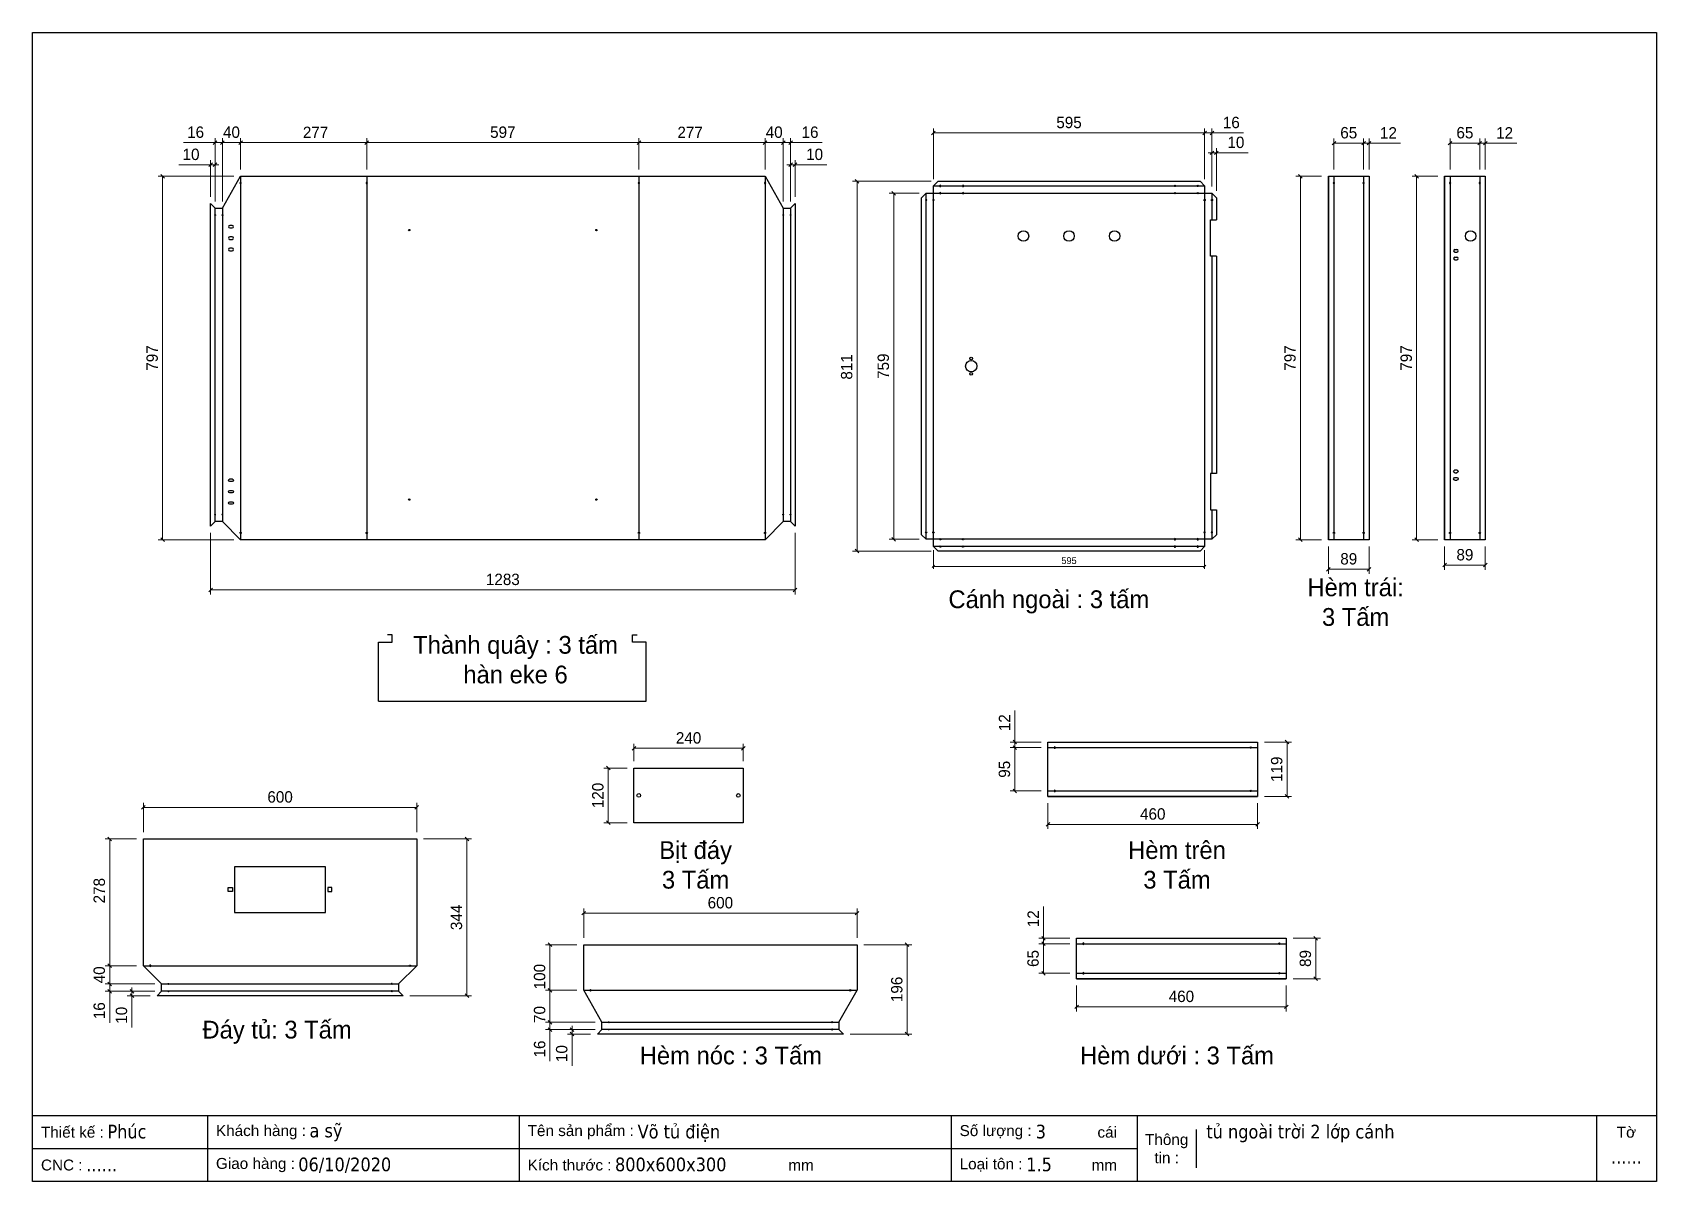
# Model space of a CAD drawing. Header units: millimetres. Extents: x 0 to 3564, y 0 to 2520.
import ezdxf
from ezdxf.enums import TextEntityAlignment as Align

# ---------------------------------------------------------------- set-up
doc = ezdxf.new("R2010")
doc.units = ezdxf.units.MM
doc.layers.add('CNC', color=7, linetype='Continuous')
doc.layers.add('DIM', color=253, linetype='Continuous')
doc.styles.add('Arial', font='arial.ttf')
doc.styles.add('Tahoma (Input Text)', font='tahoma.ttf')
doc.dimstyles.new('Dim-15', dxfattribs={"dimtxt": 15, "dimasz": 5, "dimexe": 5, "dimexo": 8, "dimgap": 5, "dimtad": 1, "dimdec": 0, "dimtxsty": 'Standard', "dimblk": 'OBLIQUE', "dimcen": 10, "dimclrd": 5, "dimclre": 5, "dimclrt": 3, "dimazin": 3, "dimtfac": 1, "dimtdec": 0, "dimtmove": 0, "dimatfit": 3, "dimldrblk": 'OBLIQUE', "dimlwd": 9, "dimlwe": 9})
doc.dimstyles.new('Dim-25', dxfattribs={"dimtxt": 25, "dimasz": 8, "dimexe": 10, "dimexo": 15, "dimgap": 10, "dimtad": 1, "dimdec": 0, "dimtxsty": 'Standard', "dimblk": 'OBLIQUE', "dimcen": 10, "dimclrd": 5, "dimclre": 5, "dimclrt": 3, "dimazin": 3, "dimtfac": 1, "dimtdec": 0, "dimtmove": 0, "dimatfit": 3, "dimldrblk": 'OBLIQUE', "dimlwd": 9, "dimlwe": 9})

msp = doc.modelspace()

# ---------------------------------------------------------------- texts
at = {"color": 2, "char_height": 39, "attachment_point": 5}
for s, insert, width in [('Hèm trái: \\P3 Tấm', (2903.7, 1270.4), 775), ('Cánh ngoài : 3 tấm', (2230.5, 1271.1), 774.5), ('Thành quây : 3 tấm \\Phàn eke 6', (1060.1, 1144.2), 775), ('Bịt đáy\\P3 Tấm', (1455.3, 694.1), 775), ('Hèm trên\\P3 Tấm', (2511.7, 694.1), 775), ('Đáy tủ: 3 Tấm', (536.8, 327.2), 775), ('Hèm nóc : 3 Tấm', (1532.7, 276.2), 775), ('Hèm dưới : 3 Tấm', (2511.7, 276.2), 775)]:
    msp.add_mtext(s, dxfattribs=dict(at, insert=insert, width=width))

# ---------------------------------------------------------------- blocks, each defined once
blk = doc.blocks.new('khungtenAsean2')
at = {"color": 7}
for p, q in [((2970, -1980), (0, -1980)), ((320, -1980), (320, -2100)), ((890, -1980), (890, -2100)), ((1680, -1980), (1680, -2100)), ((2020, -1980), (2020, -2100)), ((2860, -1980), (2860, -2100)), ((2128.3, -2005), (2128.3, -2075)), ((2020, -2040), (0, -2040))]:
    blk.add_line(p, q, dxfattribs=at)
blk.add_lwpolyline([(0, 0), (2970, 0), (2970, -2100), (0, -2100)], close=True, dxfattribs=at)
at = {"color": 2, "char_height": 20, "style": 'Arial'}
for s, insert, width, attachment_point in [('  Thiết kế :', (0, -2010), 917.634, 4), ('  Khách hàng :', (320, -2010), 917.634, 4), ('  Tên sản phẩm :', (890, -2010), 917.634, 4), ('  Số lượng :', (1680, -2010), 917.634, 4), ('cái', (1947.6, -2010), 917.634, 4), ('Thông\\Ptin :', (2074.2, -2040), 108.311, 5), ('Tờ', (2915, -2010), 110, 5), ('  CNC :', (0, -2070), 917.634, 4), ('  Giao hàng :', (320, -2070), 917.634, 4), ('  Kích thước :', (890, -2070), 917.634, 4), ('mm', (1382.3, -2070), 917.634, 4), ('  Loại tôn :', (1680, -2070), 917.634, 4), ('mm', (1936.9, -2070), 917.634, 4)]:
    blk.add_mtext(s, dxfattribs=dict(at, insert=insert, width=width, attachment_point=attachment_point))
at = {"color": 1, "style": 'Tahoma (Input Text)', "flags": 8}
for tag, p in [('#01', (137.1, -2021.3)), ('#03', (506.6, -2019.3)), ('#05', (1106.6, -2021.3)), ('#07', (1834.7, -2021.3)), ('#09', (2146.7, -2021.3)), ('#02', (98.5, -2081.3)), ('#04', (486.1, -2081.3)), ('#06', (1065.3, -2081.3)), ('#08', (1817.4, -2081.3)), ('#10', (2146.7, -2081.3))]:
    blk.add_attdef(tag, p, '', height=25, dxfattribs=at)
blk.add_attdef('#11', text='', height=25, dxfattribs=at).set_placement((2915, -2067.3), align=Align.CENTER)
blk = doc.blocks.new('*D1')
at = {"color": 0, "linetype": 'ByBlock', "lineweight": -2}
for p, q in [((737.7, 2282.4), (729.7, 2274.4)), ((1326.7, 2274.4), (1334.7, 2282.4))]:
    blk.add_line(p, q, dxfattribs=at)
at = {"layer": 'Defpoints', "color": 0, "transparency": 16777216}
for p in [(1330.7, 2278.4), (733.7, 2204.6), (1330.7, 2204.6)]:
    blk.add_point(p, dxfattribs=at)
at = {"layer": 'DIM', "color": 5, "lineweight": 9, "transparency": 16777216}
for p, q in [((733.7, 2219.6), (733.7, 2288.4)), ((1330.7, 2219.6), (1330.7, 2288.4)), ((733.7, 2278.4), (1330.7, 2278.4))]:
    blk.add_line(p, q, dxfattribs=at)
at = {"layer": 'DIM', "color": 3, "transparency": 16777216, "insert": (1032.2, 2301.2), "char_height": 25, "attachment_point": 5}
blk.add_mtext('597', dxfattribs=at)
blk = doc.blocks.new('_Oblique')
at = {"color": 0, "linetype": 'ByBlock', "lineweight": -2}
blk.add_line((-0.5, -0.5), (0.5, 0.5), dxfattribs=at)
blk = doc.blocks.new('*D2')
at = {"color": 0, "linetype": 'ByBlock', "lineweight": -2}
for p, q in [((1334.7, 2282.4), (1326.7, 2274.4)), ((1603.7, 2274.4), (1611.7, 2282.4))]:
    blk.add_line(p, q, dxfattribs=at)
at = {"layer": 'Defpoints', "color": 0, "transparency": 16777216}
for p in [(1607.7, 2278.4), (1330.7, 2204.6), (1607.7, 2204.6)]:
    blk.add_point(p, dxfattribs=at)
at = {"layer": 'DIM', "color": 5, "lineweight": 9, "transparency": 16777216}
for p, q in [((1330.7, 2219.6), (1330.7, 2288.4)), ((1607.7, 2219.6), (1607.7, 2288.4)), ((1330.7, 2278.4), (1607.7, 2278.4))]:
    blk.add_line(p, q, dxfattribs=at)
at = {"layer": 'DIM', "color": 3, "transparency": 16777216, "insert": (1443.2, 2301), "char_height": 25, "attachment_point": 5}
blk.add_mtext('277', dxfattribs=at)
blk = doc.blocks.new('*D3')
at = {"color": 0, "linetype": 'ByBlock', "lineweight": -2}
for p, q in [((1611.7, 2282.4), (1603.7, 2274.4)), ((1643.7, 2274.4), (1651.7, 2282.4))]:
    blk.add_line(p, q, dxfattribs=at)
at = {"layer": 'Defpoints', "color": 0, "transparency": 16777216}
for p in [(1647.7, 2278.4), (1607.7, 2204.6), (1647.7, 2134.6)]:
    blk.add_point(p, dxfattribs=at)
at = {"layer": 'DIM', "color": 5, "lineweight": 9, "transparency": 16777216}
for p, q in [((1607.7, 2219.6), (1607.7, 2288.4)), ((1647.7, 2149.6), (1647.7, 2288.4)), ((1607.7, 2278.4), (1647.7, 2278.4))]:
    blk.add_line(p, q, dxfattribs=at)
at = {"layer": 'DIM', "color": 3, "transparency": 16777216, "insert": (1627.7, 2301.2), "char_height": 25, "attachment_point": 5}
blk.add_mtext('40', dxfattribs=at)
blk = doc.blocks.new('*D4')
at = {"color": 0, "linetype": 'ByBlock', "lineweight": -2}
for p, q in [((460.7, 2282.4), (452.7, 2274.4)), ((729.7, 2274.4), (737.7, 2282.4))]:
    blk.add_line(p, q, dxfattribs=at)
at = {"layer": 'Defpoints', "color": 0, "transparency": 16777216}
for p in [(456.7, 2278.4), (456.7, 2204.6), (733.7, 2204.6)]:
    blk.add_point(p, dxfattribs=at)
at = {"layer": 'DIM', "color": 5, "lineweight": 9, "transparency": 16777216}
for p, q in [((456.7, 2219.6), (456.7, 2288.4)), ((733.7, 2219.6), (733.7, 2288.4)), ((733.7, 2278.4), (456.7, 2278.4))]:
    blk.add_line(p, q, dxfattribs=at)
at = {"layer": 'DIM', "color": 3, "transparency": 16777216, "insert": (621.2, 2301), "char_height": 25, "attachment_point": 5}
blk.add_mtext('277', dxfattribs=at)
blk = doc.blocks.new('*D5')
at = {"color": 0, "linetype": 'ByBlock', "lineweight": -2}
for p, q in [((420.7, 2282.4), (412.7, 2274.4)), ((452.7, 2274.4), (460.7, 2282.4))]:
    blk.add_line(p, q, dxfattribs=at)
at = {"layer": 'Defpoints', "color": 0, "transparency": 16777216}
for p in [(416.7, 2278.4), (456.7, 2204.6), (416.7, 2134.6)]:
    blk.add_point(p, dxfattribs=at)
at = {"layer": 'DIM', "color": 5, "lineweight": 9, "transparency": 16777216}
for p, q in [((416.7, 2149.6), (416.7, 2288.4)), ((456.7, 2219.6), (456.7, 2288.4)), ((456.7, 2278.4), (416.7, 2278.4))]:
    blk.add_line(p, q, dxfattribs=at)
at = {"layer": 'DIM', "color": 3, "transparency": 16777216, "insert": (436.7, 2301.2), "char_height": 25, "attachment_point": 5}
blk.add_mtext('40', dxfattribs=at)
blk = doc.blocks.new('*D6')
at = {"color": 0, "linetype": 'ByBlock', "lineweight": -2}
for p, q in [((394.7, 1301.6), (386.7, 1293.6)), ((1669.7, 1293.6), (1677.7, 1301.6))]:
    blk.add_line(p, q, dxfattribs=at)
at = {"layer": 'Defpoints', "color": 0, "transparency": 16777216}
for p in [(390.7, 1437.6), (1673.7, 1437.6), (1673.7, 1297.6)]:
    blk.add_point(p, dxfattribs=at)
at = {"layer": 'DIM', "color": 5, "lineweight": 9, "transparency": 16777216}
for p, q in [((390.7, 1422.6), (390.7, 1287.6)), ((1673.7, 1422.6), (1673.7, 1287.6)), ((390.7, 1297.6), (1673.7, 1297.6))]:
    blk.add_line(p, q, dxfattribs=at)
at = {"layer": 'DIM', "color": 3, "transparency": 16777216, "insert": (1032.2, 1320.4), "char_height": 25, "attachment_point": 5}
blk.add_mtext('1283', dxfattribs=at)
blk = doc.blocks.new('*D7')
at = {"color": 0, "linetype": 'ByBlock', "lineweight": -2}
for p, q in [((1643.7, 2274.4), (1651.7, 2282.4)), ((1667.7, 2282.4), (1659.7, 2274.4))]:
    blk.add_line(p, q, dxfattribs=at)
at = {"layer": 'Defpoints', "color": 0, "transparency": 16777216}
for p in [(1663.7, 2278.4), (1647.7, 2134.6), (1663.7, 2134.6)]:
    blk.add_point(p, dxfattribs=at)
at = {"layer": 'DIM', "color": 5, "lineweight": 9, "transparency": 16777216}
for p, q in [((1647.7, 2149.6), (1647.7, 2288.4)), ((1663.7, 2149.6), (1663.7, 2288.4)), ((1647.7, 2278.4), (1639.7, 2278.4)), ((1647.7, 2278.4), (1663.7, 2278.4)), ((1663.7, 2278.4), (1733.2, 2278.4))]:
    blk.add_line(p, q, dxfattribs=at)
at = {"layer": 'DIM', "color": 3, "transparency": 16777216, "insert": (1706.4, 2301.2), "char_height": 25, "attachment_point": 5}
blk.add_mtext('16', dxfattribs=at)
blk = doc.blocks.new('*D8')
at = {"color": 0, "linetype": 'ByBlock', "lineweight": -2}
for p, q in [((1659.7, 2225.9), (1667.7, 2233.9)), ((1677.7, 2233.9), (1669.7, 2225.9))]:
    blk.add_line(p, q, dxfattribs=at)
at = {"layer": 'Defpoints', "color": 0, "transparency": 16777216}
for p in [(1673.7, 2229.9), (1673.7, 2144.6), (1663.7, 2134.6)]:
    blk.add_point(p, dxfattribs=at)
at = {"layer": 'DIM', "color": 5, "lineweight": 9, "transparency": 16777216}
for p, q in [((1663.7, 2229.9), (1655.7, 2229.9)), ((1663.7, 2149.6), (1663.7, 2239.9)), ((1663.7, 2229.9), (1673.7, 2229.9)), ((1673.7, 2159.6), (1673.7, 2239.9)), ((1673.7, 2229.9), (1743.1, 2229.9))]:
    blk.add_line(p, q, dxfattribs=at)
at = {"layer": 'DIM', "color": 3, "transparency": 16777216, "insert": (1716.4, 2252.6), "char_height": 25, "attachment_point": 5}
blk.add_mtext('10', dxfattribs=at)
blk = doc.blocks.new('*D9')
at = {"color": 0, "linetype": 'ByBlock', "lineweight": -2}
for p, q in [((396.7, 2274.4), (404.7, 2282.4)), ((420.7, 2282.4), (412.7, 2274.4))]:
    blk.add_line(p, q, dxfattribs=at)
at = {"layer": 'Defpoints', "color": 0, "transparency": 16777216}
for p in [(400.7, 2278.4), (400.7, 2134.6), (416.7, 2134.6)]:
    blk.add_point(p, dxfattribs=at)
at = {"layer": 'DIM', "color": 5, "lineweight": 9, "transparency": 16777216}
for p, q in [((400.7, 2149.6), (400.7, 2288.4)), ((416.7, 2149.6), (416.7, 2288.4)), ((400.7, 2278.4), (331.3, 2278.4)), ((416.7, 2278.4), (400.7, 2278.4)), ((416.7, 2278.4), (424.7, 2278.4))]:
    blk.add_line(p, q, dxfattribs=at)
at = {"layer": 'DIM', "color": 3, "transparency": 16777216, "insert": (358, 2301.2), "char_height": 25, "attachment_point": 5}
blk.add_mtext('16', dxfattribs=at)
blk = doc.blocks.new('*D10')
at = {"color": 0, "linetype": 'ByBlock', "lineweight": -2}
for p, q in [((386.7, 2225.9), (394.7, 2233.9)), ((404.7, 2233.9), (396.7, 2225.9))]:
    blk.add_line(p, q, dxfattribs=at)
at = {"layer": 'Defpoints', "color": 0, "transparency": 16777216}
for p in [(390.7, 2229.9), (390.7, 2144.6), (400.7, 2134.6)]:
    blk.add_point(p, dxfattribs=at)
at = {"layer": 'DIM', "color": 5, "lineweight": 9, "transparency": 16777216}
for p, q in [((390.7, 2229.9), (321.4, 2229.9)), ((390.7, 2159.6), (390.7, 2239.9)), ((400.7, 2229.9), (390.7, 2229.9)), ((400.7, 2149.6), (400.7, 2239.9)), ((400.7, 2229.9), (408.7, 2229.9))]:
    blk.add_line(p, q, dxfattribs=at)
at = {"layer": 'DIM', "color": 3, "transparency": 16777216, "insert": (348, 2252.6), "char_height": 25, "attachment_point": 5}
blk.add_mtext('10', dxfattribs=at)
blk = doc.blocks.new('f3daunguoc')
at = {"layer": 'CNC', "color": 2, "lineweight": -3}
blk.add_circle((0, 0), 1.5, dxfattribs=at)
blk = doc.blocks.new('f2dauxuoi')
at = {"layer": 'CNC', "color": 2, "lineweight": -3}
blk.add_circle((0, 0), 1, dxfattribs=at)
blk = doc.blocks.new('*D11')
at = {"color": 0, "linetype": 'ByBlock', "lineweight": -2}
for p, q in [((289.6, 2200.6), (281.6, 2208.6)), ((281.6, 1411.6), (289.6, 1403.6))]:
    blk.add_line(p, q, dxfattribs=at)
at = {"layer": 'Defpoints', "color": 0, "transparency": 16777216}
for p in [(456.7, 2204.6), (285.6, 1407.6), (456.7, 1407.6)]:
    blk.add_point(p, dxfattribs=at)
at = {"layer": 'DIM', "color": 5, "lineweight": 9, "transparency": 16777216}
for p, q in [((441.7, 2204.6), (275.6, 2204.6)), ((285.6, 2204.6), (285.6, 1407.6)), ((441.7, 1407.6), (275.6, 1407.6))]:
    blk.add_line(p, q, dxfattribs=at)
at = {"layer": 'DIM', "color": 3, "transparency": 16777216, "insert": (262.8, 1806.1), "char_height": 25, "attachment_point": 5, "rotation": 90}
blk.add_mtext('797', dxfattribs=at)
blk = doc.blocks.new('*D12')
at = {"color": 0, "linetype": 'ByBlock', "lineweight": -2}
for p, q in [((173.5, 747.3), (165.5, 755.3)), ((165.5, 477.3), (173.5, 469.3))]:
    blk.add_line(p, q, dxfattribs=at)
at = {"layer": 'Defpoints', "color": 0, "transparency": 16777216}
for p in [(243.4, 751.3), (169.5, 473.3), (243.4, 473.3)]:
    blk.add_point(p, dxfattribs=at)
at = {"layer": 'DIM', "color": 5, "lineweight": 9, "transparency": 16777216}
for p, q in [((228.4, 751.3), (159.5, 751.3)), ((169.5, 751.3), (169.5, 473.3)), ((228.4, 473.3), (159.5, 473.3))]:
    blk.add_line(p, q, dxfattribs=at)
at = {"layer": 'DIM', "color": 3, "transparency": 16777216, "insert": (146.7, 637.8), "char_height": 25, "attachment_point": 5, "rotation": 90}
blk.add_mtext('278', dxfattribs=at)
blk = doc.blocks.new('*D13')
at = {"color": 0, "linetype": 'ByBlock', "lineweight": -2}
for p, q in [((173.5, 469.3), (165.5, 477.3)), ((165.5, 437.3), (173.5, 429.3))]:
    blk.add_line(p, q, dxfattribs=at)
at = {"layer": 'Defpoints', "color": 0, "transparency": 16777216}
for p in [(243.4, 473.3), (169.5, 433.3), (283.4, 433.3)]:
    blk.add_point(p, dxfattribs=at)
at = {"layer": 'DIM', "color": 5, "lineweight": 9, "transparency": 16777216}
for p, q in [((228.4, 473.3), (159.5, 473.3)), ((169.5, 473.3), (169.5, 433.3)), ((268.4, 433.3), (159.5, 433.3))]:
    blk.add_line(p, q, dxfattribs=at)
at = {"layer": 'DIM', "color": 3, "transparency": 16777216, "insert": (146.7, 453.3), "char_height": 25, "attachment_point": 5, "rotation": 90}
blk.add_mtext('40', dxfattribs=at)
blk = doc.blocks.new('*D14')
at = {"color": 0, "linetype": 'ByBlock', "lineweight": -2}
for p, q in [((957.3, 747.3), (949.3, 755.3)), ((949.3, 411.3), (957.3, 403.3))]:
    blk.add_line(p, q, dxfattribs=at)
at = {"layer": 'Defpoints', "color": 0, "transparency": 16777216}
for p in [(843.4, 751.3), (953.3, 751.3), (813.4, 407.3)]:
    blk.add_point(p, dxfattribs=at)
at = {"layer": 'DIM', "color": 5, "lineweight": 9, "transparency": 16777216}
for p, q in [((858.4, 751.3), (963.3, 751.3)), ((953.3, 407.3), (953.3, 751.3)), ((828.4, 407.3), (963.3, 407.3))]:
    blk.add_line(p, q, dxfattribs=at)
at = {"layer": 'DIM', "color": 3, "transparency": 16777216, "insert": (930.5, 579.3), "char_height": 25, "attachment_point": 5, "rotation": 90}
blk.add_mtext('344', dxfattribs=at)
blk = doc.blocks.new('*D15')
at = {"color": 0, "linetype": 'ByBlock', "lineweight": -2}
for p, q in [((165.5, 437.3), (173.5, 429.3)), ((173.5, 413.3), (165.5, 421.3))]:
    blk.add_line(p, q, dxfattribs=at)
at = {"layer": 'Defpoints', "color": 0, "transparency": 16777216}
for p in [(283.4, 433.3), (169.5, 417.3), (283.4, 417.3)]:
    blk.add_point(p, dxfattribs=at)
at = {"layer": 'DIM', "color": 5, "lineweight": 9, "transparency": 16777216}
for p, q in [((268.4, 433.3), (159.5, 433.3)), ((169.5, 433.3), (169.5, 441.3)), ((169.5, 433.3), (169.5, 417.3)), ((268.4, 417.3), (159.5, 417.3)), ((169.5, 417.3), (169.5, 347.9))]:
    blk.add_line(p, q, dxfattribs=at)
at = {"layer": 'DIM', "color": 3, "transparency": 16777216, "insert": (146.7, 374.6), "char_height": 25, "attachment_point": 5, "rotation": 90}
blk.add_mtext('16', dxfattribs=at)
blk = doc.blocks.new('*D16')
at = {"color": 0, "linetype": 'ByBlock', "lineweight": -2}
for p, q in [((214.1, 421.3), (222.1, 413.3)), ((222.1, 403.3), (214.1, 411.3))]:
    blk.add_line(p, q, dxfattribs=at)
at = {"layer": 'Defpoints', "color": 0, "transparency": 16777216}
for p in [(218.1, 407.3), (273.4, 407.3), (283.4, 417.3)]:
    blk.add_point(p, dxfattribs=at)
at = {"layer": 'DIM', "color": 5, "lineweight": 9, "transparency": 16777216}
for p, q in [((268.4, 417.3), (208.1, 417.3)), ((258.4, 407.3), (208.1, 407.3)), ((218.1, 417.3), (218.1, 425.3)), ((218.1, 417.3), (218.1, 407.3)), ((218.1, 407.3), (218.1, 337.9))]:
    blk.add_line(p, q, dxfattribs=at)
at = {"layer": 'DIM', "color": 3, "transparency": 16777216, "insert": (195.3, 364.6), "char_height": 25, "attachment_point": 5, "rotation": 90}
blk.add_mtext('10', dxfattribs=at)
blk = doc.blocks.new('*D17')
at = {"color": 0, "linetype": 'ByBlock', "lineweight": -2}
for p, q in [((247.4, 824.5), (239.4, 816.5)), ((839.4, 816.5), (847.4, 824.5))]:
    blk.add_line(p, q, dxfattribs=at)
at = {"layer": 'Defpoints', "color": 0, "transparency": 16777216}
for p in [(843.4, 820.5), (243.4, 751.3), (843.4, 751.3)]:
    blk.add_point(p, dxfattribs=at)
at = {"layer": 'DIM', "color": 5, "lineweight": 9, "transparency": 16777216}
for p, q in [((243.4, 766.3), (243.4, 830.5)), ((243.4, 820.5), (843.4, 820.5)), ((843.4, 766.3), (843.4, 830.5))]:
    blk.add_line(p, q, dxfattribs=at)
at = {"layer": 'DIM', "color": 3, "transparency": 16777216, "insert": (543.4, 843.3), "char_height": 25, "attachment_point": 5}
blk.add_mtext('600', dxfattribs=at)
blk = doc.blocks.new('*D18')
at = {"color": 0, "linetype": 'ByBlock', "lineweight": -2}
for p, q in [((2917.1, 2273.3), (2925.1, 2281.3)), ((2937.1, 2281.3), (2929.1, 2273.3))]:
    blk.add_line(p, q, dxfattribs=at)
at = {"layer": 'Defpoints', "color": 0, "transparency": 16777216}
for p in [(2933.1, 2277.3), (2921.1, 2204.6), (2933.1, 2204.6)]:
    blk.add_point(p, dxfattribs=at)
at = {"layer": 'DIM', "color": 5, "lineweight": 9, "transparency": 16777216}
for p, q in [((2921.1, 2219.6), (2921.1, 2287.3)), ((2933.1, 2219.6), (2933.1, 2287.3)), ((2921.1, 2277.3), (2913.1, 2277.3)), ((2921.1, 2277.3), (2933.1, 2277.3)), ((2933.1, 2277.3), (3002.3, 2277.3))]:
    blk.add_line(p, q, dxfattribs=at)
at = {"layer": 'DIM', "color": 3, "transparency": 16777216, "insert": (2975.7, 2299.9), "char_height": 25, "attachment_point": 5}
blk.add_mtext('12', dxfattribs=at)
blk = doc.blocks.new('*D19')
at = {"color": 0, "linetype": 'ByBlock', "lineweight": -2}
for p, q in [((2860.1, 2281.3), (2852.1, 2273.3)), ((2917.1, 2273.3), (2925.1, 2281.3))]:
    blk.add_line(p, q, dxfattribs=at)
at = {"layer": 'Defpoints', "color": 0, "transparency": 16777216}
for p in [(2856.1, 2277.3), (2856.1, 2204.6), (2921.1, 2204.6)]:
    blk.add_point(p, dxfattribs=at)
at = {"layer": 'DIM', "color": 5, "lineweight": 9, "transparency": 16777216}
for p, q in [((2856.1, 2219.6), (2856.1, 2287.3)), ((2921.1, 2219.6), (2921.1, 2287.3)), ((2921.1, 2277.3), (2856.1, 2277.3))]:
    blk.add_line(p, q, dxfattribs=at)
at = {"layer": 'DIM', "color": 3, "transparency": 16777216, "insert": (2888.6, 2300.1), "char_height": 25, "attachment_point": 5}
blk.add_mtext('65', dxfattribs=at)
blk = doc.blocks.new('*D20')
at = {"color": 0, "linetype": 'ByBlock', "lineweight": -2}
for p, q in [((2786.6, 2200.6), (2778.6, 2208.6)), ((2778.6, 1411.6), (2786.6, 1403.6))]:
    blk.add_line(p, q, dxfattribs=at)
at = {"layer": 'Defpoints', "color": 0, "transparency": 16777216}
for p in [(2844.1, 2204.6), (2782.6, 1407.6), (2844.1, 1407.6)]:
    blk.add_point(p, dxfattribs=at)
at = {"layer": 'DIM', "color": 5, "lineweight": 9, "transparency": 16777216}
for p, q in [((2829.1, 2204.6), (2772.6, 2204.6)), ((2782.6, 2204.6), (2782.6, 1407.6)), ((2829.1, 1407.6), (2772.6, 1407.6))]:
    blk.add_line(p, q, dxfattribs=at)
at = {"layer": 'DIM', "color": 3, "transparency": 16777216, "insert": (2759.8, 1806.1), "char_height": 25, "attachment_point": 5, "rotation": 90}
blk.add_mtext('797', dxfattribs=at)
blk = doc.blocks.new('*D21')
at = {"color": 0, "linetype": 'ByBlock', "lineweight": -2}
for p, q in [((3172, 2273.3), (3180, 2281.3)), ((3192, 2281.3), (3184, 2273.3))]:
    blk.add_line(p, q, dxfattribs=at)
at = {"layer": 'Defpoints', "color": 0, "transparency": 16777216}
for p in [(3188, 2277.3), (3176, 2204.6), (3188, 2204.6)]:
    blk.add_point(p, dxfattribs=at)
at = {"layer": 'DIM', "color": 5, "lineweight": 9, "transparency": 16777216}
for p, q in [((3176, 2219.6), (3176, 2287.3)), ((3188, 2219.6), (3188, 2287.3)), ((3176, 2277.3), (3168, 2277.3)), ((3176, 2277.3), (3188, 2277.3)), ((3188, 2277.3), (3257.2, 2277.3))]:
    blk.add_line(p, q, dxfattribs=at)
at = {"layer": 'DIM', "color": 3, "transparency": 16777216, "insert": (3230.6, 2299.9), "char_height": 25, "attachment_point": 5}
blk.add_mtext('12', dxfattribs=at)
blk = doc.blocks.new('*D22')
at = {"color": 0, "linetype": 'ByBlock', "lineweight": -2}
for p, q in [((3115, 2281.3), (3107, 2273.3)), ((3172, 2273.3), (3180, 2281.3))]:
    blk.add_line(p, q, dxfattribs=at)
at = {"layer": 'Defpoints', "color": 0, "transparency": 16777216}
for p in [(3111, 2277.3), (3111, 2204.6), (3176, 2204.6)]:
    blk.add_point(p, dxfattribs=at)
at = {"layer": 'DIM', "color": 5, "lineweight": 9, "transparency": 16777216}
for p, q in [((3111, 2219.6), (3111, 2287.3)), ((3176, 2219.6), (3176, 2287.3)), ((3176, 2277.3), (3111, 2277.3))]:
    blk.add_line(p, q, dxfattribs=at)
at = {"layer": 'DIM', "color": 3, "transparency": 16777216, "insert": (3143.5, 2300.1), "char_height": 25, "attachment_point": 5}
blk.add_mtext('65', dxfattribs=at)
blk = doc.blocks.new('*D23')
at = {"color": 0, "linetype": 'ByBlock', "lineweight": -2}
for p, q in [((3041.6, 2200.6), (3033.6, 2208.6)), ((3033.6, 1411.6), (3041.6, 1403.6))]:
    blk.add_line(p, q, dxfattribs=at)
at = {"layer": 'Defpoints', "color": 0, "transparency": 16777216}
for p in [(3099, 2204.6), (3037.6, 1407.6), (3099, 1407.6)]:
    blk.add_point(p, dxfattribs=at)
at = {"layer": 'DIM', "color": 5, "lineweight": 9, "transparency": 16777216}
for p, q in [((3084, 2204.6), (3027.6, 2204.6)), ((3037.6, 2204.6), (3037.6, 1407.6)), ((3084, 1407.6), (3027.6, 1407.6))]:
    blk.add_line(p, q, dxfattribs=at)
at = {"layer": 'DIM', "color": 3, "transparency": 16777216, "insert": (3014.8, 1806.1), "char_height": 25, "attachment_point": 5, "rotation": 90}
blk.add_mtext('797', dxfattribs=at)
blk = doc.blocks.new('*D24')
at = {"color": 0, "linetype": 'ByBlock', "lineweight": -2}
for p, q in [((3103, 1355.8), (3095, 1347.8)), ((3184, 1347.8), (3192, 1355.8))]:
    blk.add_line(p, q, dxfattribs=at)
at = {"layer": 'Defpoints', "color": 0, "transparency": 16777216}
for p in [(3099, 1407.6), (3188, 1407.6), (3188, 1351.8)]:
    blk.add_point(p, dxfattribs=at)
at = {"layer": 'DIM', "color": 5, "lineweight": 9, "transparency": 16777216}
for p, q in [((3099, 1392.6), (3099, 1341.8)), ((3188, 1392.6), (3188, 1341.8)), ((3099, 1351.8), (3188, 1351.8))]:
    blk.add_line(p, q, dxfattribs=at)
at = {"layer": 'DIM', "color": 3, "transparency": 16777216, "insert": (3143.5, 1374.5), "char_height": 25, "attachment_point": 5}
blk.add_mtext('89', dxfattribs=at)
blk = doc.blocks.new('*D25')
at = {"color": 0, "linetype": 'ByBlock', "lineweight": -2}
for p, q in [((2848.1, 1346.7), (2840.1, 1338.7)), ((2929.1, 1338.7), (2937.1, 1346.7))]:
    blk.add_line(p, q, dxfattribs=at)
at = {"layer": 'Defpoints', "color": 0, "transparency": 16777216}
for p in [(2844.1, 1407.6), (2933.1, 1407.6), (2933.1, 1342.7)]:
    blk.add_point(p, dxfattribs=at)
at = {"layer": 'DIM', "color": 5, "lineweight": 9, "transparency": 16777216}
for p, q in [((2844.1, 1392.6), (2844.1, 1332.7)), ((2933.1, 1392.6), (2933.1, 1332.7)), ((2844.1, 1342.7), (2933.1, 1342.7))]:
    blk.add_line(p, q, dxfattribs=at)
at = {"layer": 'DIM', "color": 3, "transparency": 16777216, "insert": (2888.6, 1365.5), "char_height": 25, "attachment_point": 5}
blk.add_mtext('89', dxfattribs=at)
blk = doc.blocks.new('*D26')
at = {"color": 0, "linetype": 'ByBlock', "lineweight": -2}
for p, q in [((1139.7, 515.3), (1131.7, 523.3)), ((1131.7, 423.3), (1139.7, 415.3))]:
    blk.add_line(p, q, dxfattribs=at)
at = {"layer": 'Defpoints', "color": 0, "transparency": 16777216}
for p in [(1209.6, 519.3), (1135.7, 419.3), (1209.6, 419.3)]:
    blk.add_point(p, dxfattribs=at)
at = {"layer": 'DIM', "color": 5, "lineweight": 9, "transparency": 16777216}
for p, q in [((1194.6, 519.3), (1125.7, 519.3)), ((1135.7, 519.3), (1135.7, 419.3)), ((1194.6, 419.3), (1125.7, 419.3))]:
    blk.add_line(p, q, dxfattribs=at)
at = {"layer": 'DIM', "color": 3, "transparency": 16777216, "insert": (1113, 449.3), "char_height": 25, "attachment_point": 5, "rotation": 90}
blk.add_mtext('100', dxfattribs=at)
blk = doc.blocks.new('*D27')
at = {"color": 0, "linetype": 'ByBlock', "lineweight": -2}
for p, q in [((1139.7, 415.3), (1131.7, 423.3)), ((1131.7, 353.3), (1139.7, 345.3))]:
    blk.add_line(p, q, dxfattribs=at)
at = {"layer": 'Defpoints', "color": 0, "transparency": 16777216}
for p in [(1209.6, 419.3), (1135.7, 349.3), (1249.6, 349.3)]:
    blk.add_point(p, dxfattribs=at)
at = {"layer": 'DIM', "color": 5, "lineweight": 9, "transparency": 16777216}
for p, q in [((1194.6, 419.3), (1125.7, 419.3)), ((1135.7, 419.3), (1135.7, 349.3)), ((1234.6, 349.3), (1125.7, 349.3))]:
    blk.add_line(p, q, dxfattribs=at)
at = {"layer": 'DIM', "color": 3, "transparency": 16777216, "insert": (1113, 366.3), "char_height": 25, "attachment_point": 5, "rotation": 90}
blk.add_mtext('70', dxfattribs=at)
blk = doc.blocks.new('*D28')
at = {"color": 0, "linetype": 'ByBlock', "lineweight": -2}
for p, q in [((1923.5, 515.3), (1915.5, 523.3)), ((1915.5, 327.3), (1923.5, 319.3))]:
    blk.add_line(p, q, dxfattribs=at)
at = {"layer": 'Defpoints', "color": 0, "transparency": 16777216}
for p in [(1809.6, 519.3), (1919.5, 519.3), (1779.6, 323.3)]:
    blk.add_point(p, dxfattribs=at)
at = {"layer": 'DIM', "color": 5, "lineweight": 9, "transparency": 16777216}
for p, q in [((1824.6, 519.3), (1929.5, 519.3)), ((1919.5, 323.3), (1919.5, 519.3)), ((1794.6, 323.3), (1929.5, 323.3))]:
    blk.add_line(p, q, dxfattribs=at)
at = {"layer": 'DIM', "color": 3, "transparency": 16777216, "insert": (1896.8, 421.3), "char_height": 25, "attachment_point": 5, "rotation": 90}
blk.add_mtext('196', dxfattribs=at)
blk = doc.blocks.new('*D29')
at = {"color": 0, "linetype": 'ByBlock', "lineweight": -2}
for p, q in [((1131.7, 353.3), (1139.7, 345.3)), ((1139.7, 329.3), (1131.7, 337.3))]:
    blk.add_line(p, q, dxfattribs=at)
at = {"layer": 'Defpoints', "color": 0, "transparency": 16777216}
for p in [(1135.7, 333.3), (1249.6, 349.3), (1249.6, 333.3)]:
    blk.add_point(p, dxfattribs=at)
at = {"layer": 'DIM', "color": 5, "lineweight": 9, "transparency": 16777216}
for p, q in [((1135.7, 349.3), (1135.7, 357.3)), ((1234.6, 349.3), (1125.7, 349.3)), ((1234.6, 333.3), (1125.7, 333.3)), ((1135.7, 349.3), (1135.7, 333.3)), ((1135.7, 333.3), (1135.7, 263.9))]:
    blk.add_line(p, q, dxfattribs=at)
at = {"layer": 'DIM', "color": 3, "transparency": 16777216, "insert": (1113, 290.6), "char_height": 25, "attachment_point": 5, "rotation": 90}
blk.add_mtext('16', dxfattribs=at)
blk = doc.blocks.new('*D30')
at = {"color": 0, "linetype": 'ByBlock', "lineweight": -2}
for p, q in [((1180.3, 337.3), (1188.3, 329.3)), ((1188.3, 319.3), (1180.3, 327.3))]:
    blk.add_line(p, q, dxfattribs=at)
at = {"layer": 'Defpoints', "color": 0, "transparency": 16777216}
for p in [(1184.3, 323.3), (1239.6, 323.3), (1249.6, 333.3)]:
    blk.add_point(p, dxfattribs=at)
at = {"layer": 'DIM', "color": 5, "lineweight": 9, "transparency": 16777216}
for p, q in [((1234.6, 333.3), (1174.3, 333.3)), ((1224.6, 323.3), (1174.3, 323.3)), ((1184.3, 333.3), (1184.3, 341.3)), ((1184.3, 333.3), (1184.3, 323.3)), ((1184.3, 323.3), (1184.3, 253.9))]:
    blk.add_line(p, q, dxfattribs=at)
at = {"layer": 'DIM', "color": 3, "transparency": 16777216, "insert": (1161.5, 280.6), "char_height": 25, "attachment_point": 5, "rotation": 90}
blk.add_mtext('10', dxfattribs=at)
blk = doc.blocks.new('*D31')
at = {"color": 0, "linetype": 'ByBlock', "lineweight": -2}
for p, q in [((1213.6, 592.5), (1205.6, 584.5)), ((1805.6, 584.5), (1813.6, 592.5))]:
    blk.add_line(p, q, dxfattribs=at)
at = {"layer": 'Defpoints', "color": 0, "transparency": 16777216}
for p in [(1809.6, 588.5), (1209.6, 519.3), (1809.6, 519.3)]:
    blk.add_point(p, dxfattribs=at)
at = {"layer": 'DIM', "color": 5, "lineweight": 9, "transparency": 16777216}
for p, q in [((1209.6, 534.3), (1209.6, 598.5)), ((1209.6, 588.5), (1809.6, 588.5)), ((1809.6, 534.3), (1809.6, 598.5))]:
    blk.add_line(p, q, dxfattribs=at)
at = {"layer": 'DIM', "color": 3, "transparency": 16777216, "insert": (1509.6, 611.3), "char_height": 25, "attachment_point": 5}
blk.add_mtext('600', dxfattribs=at)
blk = doc.blocks.new('*D32')
at = {"color": 0, "linetype": 'ByBlock', "lineweight": -2}
for p, q in [((1979.7, 1351.5), (1974.7, 1346.5)), ((2569.7, 1346.5), (2574.7, 1351.5))]:
    blk.add_line(p, q, dxfattribs=at)
at = {"layer": 'Defpoints', "color": 0, "transparency": 16777216}
for p in [(1977.2, 1392.6), (2572.2, 1392.6), (2572.2, 1349)]:
    blk.add_point(p, dxfattribs=at)
at = {"layer": 'DIM', "color": 5, "lineweight": 9, "transparency": 16777216}
for p, q in [((1977.2, 1384.6), (1977.2, 1344)), ((2572.2, 1384.6), (2572.2, 1344)), ((1977.2, 1349), (2572.2, 1349))]:
    blk.add_line(p, q, dxfattribs=at)
at = {"layer": 'DIM', "color": 3, "transparency": 16777216, "insert": (2274.7, 1361.6), "char_height": 15, "attachment_point": 5}
blk.add_mtext('595', dxfattribs=at)
blk = doc.blocks.new('*D33')
at = {"color": 0, "linetype": 'ByBlock', "lineweight": -2}
for p, q in [((2584.2, 2252.1), (2592.2, 2260.1)), ((2602.2, 2260.1), (2594.2, 2252.1))]:
    blk.add_line(p, q, dxfattribs=at)
at = {"layer": 'Defpoints', "color": 0, "transparency": 16777216}
for p in [(2598.2, 2256.1), (2588.2, 2167.6), (2598.2, 2157.6)]:
    blk.add_point(p, dxfattribs=at)
at = {"layer": 'DIM', "color": 5, "lineweight": 9, "transparency": 16777216}
for p, q in [((2588.2, 2256.1), (2580.2, 2256.1)), ((2588.2, 2182.6), (2588.2, 2266.1)), ((2588.2, 2256.1), (2598.2, 2256.1)), ((2598.2, 2172.6), (2598.2, 2266.1)), ((2598.2, 2256.1), (2667.6, 2256.1))]:
    blk.add_line(p, q, dxfattribs=at)
at = {"layer": 'DIM', "color": 3, "transparency": 16777216, "insert": (2640.9, 2278.9), "char_height": 25, "attachment_point": 5}
blk.add_mtext('10', dxfattribs=at)
blk = doc.blocks.new('*D34')
at = {"color": 0, "linetype": 'ByBlock', "lineweight": -2}
for p, q in [((2568.2, 2295.7), (2576.2, 2303.7)), ((2592.2, 2303.7), (2584.2, 2295.7))]:
    blk.add_line(p, q, dxfattribs=at)
at = {"layer": 'Defpoints', "color": 0, "transparency": 16777216}
for p in [(2588.2, 2299.7), (2572.2, 2183.6), (2588.2, 2167.6)]:
    blk.add_point(p, dxfattribs=at)
at = {"layer": 'DIM', "color": 5, "lineweight": 9, "transparency": 16777216}
for p, q in [((2572.2, 2299.7), (2564.2, 2299.7)), ((2572.2, 2198.6), (2572.2, 2309.7)), ((2572.2, 2299.7), (2588.2, 2299.7)), ((2588.2, 2182.6), (2588.2, 2309.7)), ((2588.2, 2299.7), (2657.7, 2299.7))]:
    blk.add_line(p, q, dxfattribs=at)
at = {"layer": 'DIM', "color": 3, "transparency": 16777216, "insert": (2630.9, 2322.5), "char_height": 25, "attachment_point": 5}
blk.add_mtext('16', dxfattribs=at)
blk = doc.blocks.new('*D35')
at = {"color": 0, "linetype": 'ByBlock', "lineweight": -2}
for p, q in [((1981.2, 2303.7), (1973.2, 2295.7)), ((2568.2, 2295.7), (2576.2, 2303.7))]:
    blk.add_line(p, q, dxfattribs=at)
at = {"layer": 'Defpoints', "color": 0, "transparency": 16777216}
for p in [(1977.2, 2299.7), (1977.2, 2183.6), (2572.2, 2183.6)]:
    blk.add_point(p, dxfattribs=at)
at = {"layer": 'DIM', "color": 5, "lineweight": 9, "transparency": 16777216}
for p, q in [((1977.2, 2198.6), (1977.2, 2309.7)), ((2572.2, 2299.7), (1977.2, 2299.7)), ((2572.2, 2198.6), (2572.2, 2309.7))]:
    blk.add_line(p, q, dxfattribs=at)
at = {"layer": 'DIM', "color": 3, "transparency": 16777216, "insert": (2274.7, 2322.5), "char_height": 25, "attachment_point": 5}
blk.add_mtext('595', dxfattribs=at)
blk = doc.blocks.new('*D36')
at = {"color": 0, "linetype": 'ByBlock', "lineweight": -2}
for p, q in [((1894.1, 2163.6), (1886.1, 2171.6)), ((1886.1, 1412.6), (1894.1, 1404.6))]:
    blk.add_line(p, q, dxfattribs=at)
at = {"layer": 'Defpoints', "color": 0, "transparency": 16777216}
for p in [(1961.2, 2167.6), (1890.1, 1408.6), (1961.2, 1408.6)]:
    blk.add_point(p, dxfattribs=at)
at = {"layer": 'DIM', "color": 5, "lineweight": 9, "transparency": 16777216}
for p, q in [((1946.2, 2167.6), (1880.1, 2167.6)), ((1890.1, 2167.6), (1890.1, 1408.6)), ((1946.2, 1408.6), (1880.1, 1408.6))]:
    blk.add_line(p, q, dxfattribs=at)
at = {"layer": 'DIM', "color": 3, "transparency": 16777216, "insert": (1867.3, 1788.1), "char_height": 25, "attachment_point": 5, "rotation": 90}
blk.add_mtext('759', dxfattribs=at)
blk = doc.blocks.new('*D37')
at = {"color": 0, "linetype": 'ByBlock', "lineweight": -2}
for p, q in [((1813.7, 2189.6), (1805.7, 2197.6)), ((1805.7, 1386.6), (1813.7, 1378.6))]:
    blk.add_line(p, q, dxfattribs=at)
at = {"layer": 'Defpoints', "color": 0, "transparency": 16777216}
for p in [(1809.7, 2193.6), (1987.2, 2193.6), (1987.2, 1382.6)]:
    blk.add_point(p, dxfattribs=at)
at = {"layer": 'DIM', "color": 5, "lineweight": 9, "transparency": 16777216}
for p, q in [((1972.2, 2193.6), (1799.7, 2193.6)), ((1809.7, 1382.6), (1809.7, 2193.6)), ((1972.2, 1382.6), (1799.7, 1382.6))]:
    blk.add_line(p, q, dxfattribs=at)
at = {"layer": 'DIM', "color": 3, "transparency": 16777216, "insert": (1786.9, 1786.6), "char_height": 25, "attachment_point": 5, "rotation": 90}
blk.add_mtext('811', dxfattribs=at)
blk = doc.blocks.new('*D38')
at = {"color": 0, "linetype": 'ByBlock', "lineweight": -2}
for p, q in [((2214.7, 537.6), (2222.7, 529.6)), ((2222.7, 517.6), (2214.7, 525.6))]:
    blk.add_line(p, q, dxfattribs=at)
at = {"layer": 'Defpoints', "color": 0, "transparency": 16777216}
for p in [(2218.7, 533.6), (2291.4, 533.6), (2291.4, 521.6)]:
    blk.add_point(p, dxfattribs=at)
at = {"layer": 'DIM', "color": 5, "lineweight": 9, "transparency": 16777216}
for p, q in [((2218.7, 533.6), (2218.7, 602.8)), ((2276.4, 533.6), (2208.7, 533.6)), ((2276.4, 521.6), (2208.7, 521.6)), ((2218.7, 521.6), (2218.7, 533.6)), ((2218.7, 521.6), (2218.7, 513.6))]:
    blk.add_line(p, q, dxfattribs=at)
at = {"layer": 'DIM', "color": 3, "transparency": 16777216, "insert": (2196.1, 576.2), "char_height": 25, "attachment_point": 5, "rotation": 90}
blk.add_mtext('12', dxfattribs=at)
blk = doc.blocks.new('*D39')
at = {"color": 0, "linetype": 'ByBlock', "lineweight": -2}
for p, q in [((2222.7, 517.6), (2214.7, 525.6)), ((2214.7, 460.6), (2222.7, 452.6))]:
    blk.add_line(p, q, dxfattribs=at)
at = {"layer": 'Defpoints', "color": 0, "transparency": 16777216}
for p in [(2291.4, 521.6), (2218.7, 456.6), (2291.4, 456.6)]:
    blk.add_point(p, dxfattribs=at)
at = {"layer": 'DIM', "color": 5, "lineweight": 9, "transparency": 16777216}
for p, q in [((2276.4, 521.6), (2208.7, 521.6)), ((2218.7, 521.6), (2218.7, 456.6)), ((2276.4, 456.6), (2208.7, 456.6))]:
    blk.add_line(p, q, dxfattribs=at)
at = {"layer": 'DIM', "color": 3, "transparency": 16777216, "insert": (2195.9, 489.1), "char_height": 25, "attachment_point": 5, "rotation": 90}
blk.add_mtext('65', dxfattribs=at)
blk = doc.blocks.new('*D40')
at = {"color": 0, "linetype": 'ByBlock', "lineweight": -2}
for p, q in [((2295.4, 387.1), (2287.4, 379.1)), ((2747.4, 379.1), (2755.4, 387.1))]:
    blk.add_line(p, q, dxfattribs=at)
at = {"layer": 'Defpoints', "color": 0, "transparency": 16777216}
for p in [(2291.4, 444.6), (2751.4, 444.6), (2751.4, 383.1)]:
    blk.add_point(p, dxfattribs=at)
at = {"layer": 'DIM', "color": 5, "lineweight": 9, "transparency": 16777216}
for p, q in [((2291.4, 429.6), (2291.4, 373.1)), ((2751.4, 429.6), (2751.4, 373.1)), ((2291.4, 383.1), (2751.4, 383.1))]:
    blk.add_line(p, q, dxfattribs=at)
at = {"layer": 'DIM', "color": 3, "transparency": 16777216, "insert": (2521.4, 405.9), "char_height": 25, "attachment_point": 5}
blk.add_mtext('460', dxfattribs=at)
blk = doc.blocks.new('*D41')
at = {"color": 0, "linetype": 'ByBlock', "lineweight": -2}
for p, q in [((2820.3, 529.6), (2812.3, 537.6)), ((2812.3, 448.6), (2820.3, 440.6))]:
    blk.add_line(p, q, dxfattribs=at)
at = {"layer": 'Defpoints', "color": 0, "transparency": 16777216}
for p in [(2751.4, 533.6), (2816.3, 533.6), (2751.4, 444.6)]:
    blk.add_point(p, dxfattribs=at)
at = {"layer": 'DIM', "color": 5, "lineweight": 9, "transparency": 16777216}
for p, q in [((2766.4, 533.6), (2826.3, 533.6)), ((2816.3, 444.6), (2816.3, 533.6)), ((2766.4, 444.6), (2826.3, 444.6))]:
    blk.add_line(p, q, dxfattribs=at)
at = {"layer": 'DIM', "color": 3, "transparency": 16777216, "insert": (2793.5, 489.1), "char_height": 25, "attachment_point": 5, "rotation": 90}
blk.add_mtext('89', dxfattribs=at)
blk = doc.blocks.new('*D42')
at = {"color": 0, "linetype": 'ByBlock', "lineweight": -2}
for p, q in [((2151.8, 967.6), (2159.8, 959.6)), ((2159.8, 947.6), (2151.8, 955.6))]:
    blk.add_line(p, q, dxfattribs=at)
at = {"layer": 'Defpoints', "color": 0, "transparency": 16777216}
for p in [(2155.8, 963.6), (2228.5, 963.6), (2228.5, 951.6)]:
    blk.add_point(p, dxfattribs=at)
at = {"layer": 'DIM', "color": 5, "lineweight": 9, "transparency": 16777216}
for p, q in [((2155.8, 963.6), (2155.8, 1032.8)), ((2213.5, 963.6), (2145.8, 963.6)), ((2155.8, 951.6), (2155.8, 963.6)), ((2213.5, 951.6), (2145.8, 951.6)), ((2155.8, 951.6), (2155.8, 943.6))]:
    blk.add_line(p, q, dxfattribs=at)
at = {"layer": 'DIM', "color": 3, "transparency": 16777216, "insert": (2133.2, 1006.2), "char_height": 25, "attachment_point": 5, "rotation": 90}
blk.add_mtext('12', dxfattribs=at)
blk = doc.blocks.new('*D43')
at = {"color": 0, "linetype": 'ByBlock', "lineweight": -2}
for p, q in [((2159.8, 947.6), (2151.8, 955.6)), ((2151.8, 860.6), (2159.8, 852.6))]:
    blk.add_line(p, q, dxfattribs=at)
at = {"layer": 'Defpoints', "color": 0, "transparency": 16777216}
for p in [(2228.5, 951.6), (2155.8, 856.6), (2228.5, 856.6)]:
    blk.add_point(p, dxfattribs=at)
at = {"layer": 'DIM', "color": 5, "lineweight": 9, "transparency": 16777216}
for p, q in [((2213.5, 951.6), (2145.8, 951.6)), ((2155.8, 951.6), (2155.8, 856.6)), ((2213.5, 856.6), (2145.8, 856.6))]:
    blk.add_line(p, q, dxfattribs=at)
at = {"layer": 'DIM', "color": 3, "transparency": 16777216, "insert": (2133, 904.1), "char_height": 25, "attachment_point": 5, "rotation": 90}
blk.add_mtext('95', dxfattribs=at)
blk = doc.blocks.new('*D44')
at = {"color": 0, "linetype": 'ByBlock', "lineweight": -2}
for p, q in [((2232.5, 787.2), (2224.5, 779.2)), ((2684.5, 779.2), (2692.5, 787.2))]:
    blk.add_line(p, q, dxfattribs=at)
at = {"layer": 'Defpoints', "color": 0, "transparency": 16777216}
for p in [(2228.5, 844.6), (2688.5, 844.6), (2688.5, 783.2)]:
    blk.add_point(p, dxfattribs=at)
at = {"layer": 'DIM', "color": 5, "lineweight": 9, "transparency": 16777216}
for p, q in [((2228.5, 829.6), (2228.5, 773.2)), ((2688.5, 829.6), (2688.5, 773.2)), ((2228.5, 783.2), (2688.5, 783.2))]:
    blk.add_line(p, q, dxfattribs=at)
at = {"layer": 'DIM', "color": 3, "transparency": 16777216, "insert": (2458.5, 805.9), "char_height": 25, "attachment_point": 5}
blk.add_mtext('460', dxfattribs=at)
blk = doc.blocks.new('*D45')
at = {"color": 0, "linetype": 'ByBlock', "lineweight": -2}
for p, q in [((2757.3, 959.6), (2749.3, 967.6)), ((2749.3, 848.6), (2757.3, 840.6))]:
    blk.add_line(p, q, dxfattribs=at)
at = {"layer": 'Defpoints', "color": 0, "transparency": 16777216}
for p in [(2688.5, 963.6), (2753.3, 963.6), (2688.5, 844.6)]:
    blk.add_point(p, dxfattribs=at)
at = {"layer": 'DIM', "color": 5, "lineweight": 9, "transparency": 16777216}
for p, q in [((2703.5, 963.6), (2763.3, 963.6)), ((2753.3, 844.6), (2753.3, 963.6)), ((2703.5, 844.6), (2763.3, 844.6))]:
    blk.add_line(p, q, dxfattribs=at)
at = {"layer": 'DIM', "color": 3, "transparency": 16777216, "insert": (2730.6, 904.1), "char_height": 25, "attachment_point": 5, "rotation": 90}
blk.add_mtext('119', dxfattribs=at)
blk = doc.blocks.new('*D46')
at = {"color": 0, "linetype": 'ByBlock', "lineweight": -2}
for p, q in [((1323.8, 954.1), (1315.8, 946.1)), ((1555.8, 946.1), (1563.8, 954.1))]:
    blk.add_line(p, q, dxfattribs=at)
at = {"layer": 'Defpoints', "color": 0, "transparency": 16777216}
for p in [(1559.8, 950.1), (1319.8, 906.7), (1559.8, 906.7)]:
    blk.add_point(p, dxfattribs=at)
at = {"layer": 'DIM', "color": 5, "lineweight": 9, "transparency": 16777216}
for p, q in [((1319.8, 921.7), (1319.8, 960.1)), ((1319.8, 950.1), (1559.8, 950.1)), ((1559.8, 921.7), (1559.8, 960.1))]:
    blk.add_line(p, q, dxfattribs=at)
at = {"layer": 'DIM', "color": 3, "transparency": 16777216, "insert": (1439.8, 972.8), "char_height": 25, "attachment_point": 5}
blk.add_mtext('240', dxfattribs=at)
blk = doc.blocks.new('*D47')
at = {"color": 0, "linetype": 'ByBlock', "lineweight": -2}
for p, q in [((1267.6, 902.7), (1259.6, 910.7)), ((1259.6, 790.7), (1267.6, 782.7))]:
    blk.add_line(p, q, dxfattribs=at)
at = {"layer": 'Defpoints', "color": 0, "transparency": 16777216}
for p in [(1319.8, 906.7), (1263.6, 786.7), (1319.8, 786.7)]:
    blk.add_point(p, dxfattribs=at)
at = {"layer": 'DIM', "color": 5, "lineweight": 9, "transparency": 16777216}
for p, q in [((1304.8, 906.7), (1253.6, 906.7)), ((1263.6, 906.7), (1263.6, 786.7)), ((1304.8, 786.7), (1253.6, 786.7))]:
    blk.add_line(p, q, dxfattribs=at)
at = {"layer": 'DIM', "color": 3, "transparency": 16777216, "insert": (1240.8, 846.7), "char_height": 25, "attachment_point": 5, "rotation": 90}
blk.add_mtext('120', dxfattribs=at)
blk = doc.blocks.new('ovan6x10')
at = {"color": 2}
for p, q in [((3, 6), (7, 6)), ((3, 0), (7, 0))]:
    blk.add_line(p, q, dxfattribs=at)
for centre, start, end in [((3, 3), 90, 270), ((7, 3), 270, 90)]:
    blk.add_arc(centre, 3, start, end, dxfattribs=at)

# ---------------------------------------------------------------- dimensions: what is measured, and where the dimension line sits
at = {"layer": 'DIM', "color": 7}
for base, p1, p2, angle, picture, middle in [((400.7, 2278.4), (416.7, 2134.6), (400.7, 2134.6), 180, '*D9', (358, 2301.2)), ((390.7, 2229.9), (400.7, 2134.6), (390.7, 2144.6), 180, '*D10', (348, 2252.6)), ((953.3, 751.3), (813.4, 407.3), (843.4, 751.3), 90, '*D14', (930.5, 579.3)), ((1919.5, 519.3), (1779.6, 323.3), (1809.6, 519.3), 90, '*D28', (1896.8, 421.3)), ((169.5, 417.3), (283.4, 433.3), (283.4, 417.3), 270, '*D15', (146.7, 374.6)), ((218.1, 407.3), (283.4, 417.3), (273.4, 407.3), 270, '*D16', (195.3, 364.6)), ((1135.7, 333.3), (1249.6, 349.3), (1249.6, 333.3), 270, '*D29', (1113, 290.6)), ((1184.3, 323.3), (1249.6, 333.3), (1239.6, 323.3), 270, '*D30', (1161.5, 280.6))]:
    dim = msp.add_linear_dim(base=base, p1=p1, p2=p2, angle=angle, dimstyle='Dim-25', dxfattribs=at)
    dim.commit()
    dim.dimension.update_dxf_attribs({"geometry": picture, "text_midpoint": middle})
for base, p1, p2, angle, picture, middle in [((416.7, 2278.4), (456.7, 2204.6), (416.7, 2134.6), 180, '*D5', (436.7, 2278.4)), ((456.7, 2278.4), (733.7, 2204.6), (456.7, 2204.6), 180, '*D4', (621.2, 2278.4)), ((169.5, 473.3), (243.4, 751.3), (243.4, 473.3), 270, '*D12', (169.5, 637.8)), ((1135.7, 419.3), (1209.6, 519.3), (1209.6, 419.3), 270, '*D26', (1135.7, 449.3)), ((169.5, 433.3), (243.4, 473.3), (283.4, 433.3), 270, '*D13', (169.5, 453.3)), ((1135.7, 349.3), (1209.6, 419.3), (1249.6, 349.3), 270, '*D27', (1135.7, 366.3))]:
    dim = msp.add_linear_dim(base=base, p1=p1, p2=p2, angle=angle, dimstyle='Dim-25', dxfattribs=at)
    dim.commit()
    dim.dimension.update_dxf_attribs({"geometry": picture, "text_midpoint": middle, "dimtype": 160})
for base, p1, p2, picture, middle in [((1330.7, 2278.4), (733.7, 2204.6), (1330.7, 2204.6), '*D1', (1032.2, 2301.2)), ((1663.7, 2278.4), (1647.7, 2134.6), (1663.7, 2134.6), '*D7', (1706.4, 2301.2)), ((1673.7, 2229.9), (1663.7, 2134.6), (1673.7, 2144.6), '*D8', (1716.4, 2252.6)), ((1673.7, 1297.6), (390.7, 1437.6), (1673.7, 1437.6), '*D6', (1032.2, 1320.4))]:
    dim = msp.add_linear_dim(base=base, p1=p1, p2=p2, dimstyle='Dim-25', dxfattribs=at)
    dim.commit()
    dim.dimension.update_dxf_attribs({"geometry": picture, "text_midpoint": middle})
for base, p1, p2, picture, middle in [((1607.7, 2278.4), (1330.7, 2204.6), (1607.7, 2204.6), '*D2', (1443.2, 2278.4)), ((1647.7, 2278.4), (1607.7, 2204.6), (1647.7, 2134.6), '*D3', (1627.7, 2278.4))]:
    dim = msp.add_linear_dim(base=base, p1=p1, p2=p2, dimstyle='Dim-25', dxfattribs=at)
    dim.commit()
    dim.dimension.update_dxf_attribs({"geometry": picture, "text_midpoint": middle, "dimtype": 160})
at = {"layer": 'DIM', "color": 2}
for base, p1, p2, picture, middle in [((1977.2, 2299.7), (2572.2, 2183.6), (1977.2, 2183.6), '*D35', (2274.7, 2322.5)), ((2588.2, 2299.7), (2572.2, 2183.6), (2588.2, 2167.6), '*D34', (2630.9, 2322.5)), ((2598.2, 2256.1), (2588.2, 2167.6), (2598.2, 2157.6), '*D33', (2640.9, 2278.9)), ((2856.1, 2277.3), (2921.1, 2204.6), (2856.1, 2204.6), '*D19', (2888.6, 2300.1)), ((2933.1, 2277.3), (2921.1, 2204.6), (2933.1, 2204.6), '*D18', (2975.7, 2299.9)), ((3111, 2277.3), (3176, 2204.6), (3111, 2204.6), '*D22', (3143.5, 2300.1)), ((3188, 2277.3), (3176, 2204.6), (3188, 2204.6), '*D21', (3230.6, 2299.9)), ((2933.1, 1342.7), (2844.1, 1407.6), (2933.1, 1407.6), '*D25', (2888.6, 1365.5)), ((3188, 1351.8), (3099, 1407.6), (3188, 1407.6), '*D24', (3143.5, 1374.5)), ((1559.8, 950.1), (1319.8, 906.7), (1559.8, 906.7), '*D46', (1439.8, 972.8)), ((843.4, 820.5), (243.4, 751.3), (843.4, 751.3), '*D17', (543.4, 843.3)), ((1809.6, 588.5), (1209.6, 519.3), (1809.6, 519.3), '*D31', (1509.6, 611.3))]:
    dim = msp.add_linear_dim(base=base, p1=p1, p2=p2, dimstyle='Dim-25', dxfattribs=at)
    dim.commit()
    dim.dimension.update_dxf_attribs({"geometry": picture, "text_midpoint": middle})
for base, p1, p2, angle, picture, middle in [((285.6, 1407.6), (456.7, 2204.6), (456.7, 1407.6), 90, '*D11', (262.8, 1806.1)), ((2782.6, 1407.6), (2844.1, 2204.6), (2844.1, 1407.6), 90, '*D20', (2759.8, 1806.1)), ((3037.6, 1407.6), (3099, 2204.6), (3099, 1407.6), 90, '*D23', (3014.8, 1806.1)), ((1890.1, 1408.6), (1961.2, 2167.6), (1961.2, 1408.6), 90, '*D36', (1867.3, 1788.1)), ((2155.8, 963.6), (2228.5, 951.6), (2228.5, 963.6), 90, '*D42', (2133.2, 1006.2)), ((2753.3, 963.6), (2688.5, 844.6), (2688.5, 963.6), 90, '*D45', (2730.6, 904.1)), ((2155.8, 856.6), (2228.5, 951.6), (2228.5, 856.6), 90, '*D43', (2133, 904.1)), ((1263.6, 786.7), (1319.8, 906.7), (1319.8, 786.7), 90, '*D47', (1240.8, 846.7)), ((2688.5, 783.2), (2228.5, 844.6), (2688.5, 844.6), 180, '*D44', (2458.5, 805.9)), ((2218.7, 533.6), (2291.4, 521.6), (2291.4, 533.6), 90, '*D38', (2196.1, 576.2)), ((2816.3, 533.6), (2751.4, 444.6), (2751.4, 533.6), 90, '*D41', (2793.5, 489.1)), ((2218.7, 456.6), (2291.4, 521.6), (2291.4, 456.6), 90, '*D39', (2195.9, 489.1)), ((2751.4, 383.1), (2291.4, 444.6), (2751.4, 444.6), 180, '*D40', (2521.4, 405.9))]:
    dim = msp.add_linear_dim(base=base, p1=p1, p2=p2, angle=angle, dimstyle='Dim-25', dxfattribs=at)
    dim.commit()
    dim.dimension.update_dxf_attribs({"geometry": picture, "text_midpoint": middle})
dim = msp.add_linear_dim(base=(1809.7, 2193.6), p1=(1987.2, 1382.6), p2=(1987.2, 2193.6), angle=90, dimstyle='Dim-25', dxfattribs=at)
dim.commit()
dim.dimension.update_dxf_attribs({"geometry": '*D37', "text_midpoint": (1809.7, 1786.6), "dimtype": 160})
at = {"layer": 'DIM', "color": 0}
dim = msp.add_linear_dim(base=(2572.2, 1349), p1=(1977.2, 1392.6), p2=(2572.2, 1392.6), dimstyle='Dim-15', dxfattribs=at)
dim.commit()
dim.dimension.update_dxf_attribs({"geometry": '*D32', "text_midpoint": (2274.7, 1361.6)})

# ---------------------------------------------------------------- linework, layer by layer
at = {"color": 7}
for p, q in [((416.7, 2134.6), (456.7, 2204.6)), ((456.7, 2204.6), (456.7, 1407.6)), ((733.7, 2204.6), (733.7, 1407.6)), ((1330.7, 2204.6), (1330.7, 1407.6)), ((1607.7, 2204.6), (1607.7, 1407.6)), ((1607.7, 2204.6), (1647.7, 2134.6)), ((2844.1, 2204.6), (2844.1, 1407.6)), ((2856.1, 2204.6), (2856.1, 1407.6)), ((2921.1, 2204.6), (2921.1, 1407.6)), ((2933.1, 2204.6), (2933.1, 1407.6)), ((3099, 2204.6), (3099, 1407.6)), ((3111, 2204.6), (3111, 1407.6)), ((3176, 2204.6), (3176, 1407.6)), ((3188, 2204.6), (3188, 1407.6)), ((390.7, 1437.6), (390.7, 2144.6)), ((390.7, 2144.6), (400.7, 2134.6)), ((1673.7, 2144.6), (1663.7, 2134.6)), ((1673.7, 2144.6), (1673.7, 1437.6)), ((400.7, 1447.6), (400.7, 2134.6)), ((400.7, 2134.6), (416.7, 2134.6)), ((416.7, 2134.6), (416.7, 1447.6)), ((1647.7, 2134.6), (1663.7, 2134.6)), ((1647.7, 2134.6), (1647.7, 1447.6)), ((1663.7, 2134.6), (1663.7, 1447.6)), ((400.7, 1447.6), (390.7, 1437.6)), ((416.7, 1447.6), (400.7, 1447.6)), ((416.7, 1447.6), (456.7, 1407.6)), ((1607.7, 1407.6), (1647.7, 1447.6)), ((1663.7, 1447.6), (1647.7, 1447.6)), ((1663.7, 1447.6), (1673.7, 1437.6)), ((759.2, 1053.2), (759.2, 1183.2)), ((759.2, 1183.2), (789.2, 1183.2)), ((789.2, 1199.2), (779.2, 1199.2)), ((789.2, 1183.2), (789.2, 1199.2)), ((1317, 1183.2), (1317, 1199.2)), ((1317, 1199.2), (1327, 1199.2)), ((1347, 1183.2), (1317, 1183.2)), ((1347, 1053.2), (1347, 1183.2)), ((759.2, 1053.2), (1347, 1053.2)), ((243.4, 751.3), (843.4, 751.3)), ((1209.6, 519.3), (1809.6, 519.3)), ((243.4, 473.3), (843.4, 473.3)), ((283.4, 433.3), (243.4, 473.3)), ((803.4, 433.3), (843.4, 473.3)), ((283.4, 417.3), (283.4, 433.3)), ((283.4, 433.3), (803.4, 433.3)), ((803.4, 433.3), (803.4, 417.3)), ((273.4, 407.3), (283.4, 417.3)), ((813.4, 407.3), (273.4, 407.3)), ((803.4, 417.3), (283.4, 417.3)), ((803.4, 417.3), (813.4, 407.3)), ((1209.6, 419.3), (1809.6, 419.3)), ((1249.6, 349.3), (1209.6, 419.3)), ((1769.6, 349.3), (1809.6, 419.3)), ((1239.6, 323.3), (1249.6, 333.3)), ((1779.6, 323.3), (1239.6, 323.3)), ((1249.6, 333.3), (1249.6, 349.3)), ((1249.6, 349.3), (1769.6, 349.3)), ((1769.6, 333.3), (1249.6, 333.3)), ((1769.6, 349.3), (1769.6, 333.3)), ((1769.6, 333.3), (1779.6, 323.3))]:
    msp.add_line(p, q, dxfattribs=at)
for p, q in [((2228.5, 963.6), (2688.5, 963.6)), ((2228.5, 951.6), (2688.5, 951.6)), ((2228.5, 856.6), (2688.5, 856.6)), ((2228.5, 844.6), (2688.5, 844.6)), ((2291.4, 533.6), (2751.4, 533.6)), ((2291.4, 521.6), (2751.4, 521.6)), ((2291.4, 456.6), (2751.4, 456.6)), ((2291.4, 444.6), (2751.4, 444.6))]:
    msp.add_line(p, q)
for points in [[(456.7, 2204.6), (1607.7, 2204.6)], [(2598.2, 1473.1), (2598.2, 1418.6), (2588.2, 1408.6), (2572.2, 1408.6), (2572.2, 1392.6), (2562.2, 1382.6), (1987.2, 1382.6), (1977.2, 1392.6), (1977.2, 1408.6), (1961.2, 1408.6), (1951.2, 1418.6), (1951.2, 2157.6), (1961.2, 2167.6), (1977.2, 2167.6), (1977.2, 2183.6), (1987.2, 2193.6), (2562.2, 2193.6), (2572.2, 2183.6), (2572.2, 2167.6), (2588.2, 2167.6), (2598.2, 2157.6), (2598.2, 2109.1)], [(1977.2, 2183.6), (2572.2, 2183.6)], [(1961.2, 1408.6), (1961.2, 2167.6)], [(2588.2, 2167.6), (2588.2, 2109.1)], [(2588.2, 2029.1), (2588.2, 1553.1)], [(2598.2, 2029.1), (2598.2, 1553.1)], [(2588.2, 1473.1), (2588.2, 1408.6)], [(1607.7, 1407.6), (456.7, 1407.6)], [(2572.2, 1392.6), (1977.2, 1392.6)], [(243.4, 473.3), (243.4, 751.3)], [(843.4, 751.3), (843.4, 473.3)], [(1209.6, 419.3), (1209.6, 519.3)], [(1809.6, 519.3), (1809.6, 419.3)]]:
    msp.add_lwpolyline(points, dxfattribs=at)
at = {"color": 2}
for points in [[(2844.1, 2204.6), (2933.1, 2204.6), (2933.1, 1407.6), (2844.1, 1407.6)], [(3099, 2204.6), (3188, 2204.6), (3188, 1407.6), (3099, 1407.6)], [(443.4, 590.3), (643.4, 590.3), (643.4, 690.3), (443.4, 690.3)], [(438.6, 635.8), (429.6, 635.8), (429.6, 644.8), (438.6, 644.8)], [(648.1, 635.8), (657.1, 635.8), (657.1, 644.8), (648.1, 644.8)]]:
    msp.add_lwpolyline(points, close=True, dxfattribs=at)
at = {"color": 7}
for points in [[(1977.2, 2167.6), (2572.2, 2167.6), (2572.2, 1408.6), (1977.2, 1408.6)], [(1319.8, 906.7), (1559.8, 906.7), (1559.8, 786.7), (1319.8, 786.7)]]:
    msp.add_lwpolyline(points, close=True, dxfattribs=at)
at = {"color": 2}
for points in [[(2598.2, 2029.1), (2585.2, 2029.1), (2585.2, 2109.1), (2598.2, 2109.1)], [(2598.2, 1553.1), (2585.2, 1553.1), (2585.2, 1473.1), (2598.2, 1473.1)]]:
    msp.add_lwpolyline(points, dxfattribs=at)
for points in [[(433, 2096.8, 1), (433, 2091.3), (438.5, 2091.3, 1), (438.5, 2096.8)], [(433, 2071.8, 1), (433, 2066.3), (438.5, 2066.3, 1), (438.5, 2071.8)], [(433, 2046.8, 1), (433, 2041.3), (438.5, 2041.3, 1), (438.5, 2046.8)], [(433, 1535.3, -1), (433, 1540.8), (438.5, 1540.8, -1), (438.5, 1535.3)], [(433, 1510.3, -1), (433, 1515.8), (438.5, 1515.8, -1), (438.5, 1510.3)], [(433, 1485.3, -1), (433, 1490.8), (438.5, 1490.8, -1), (438.5, 1485.3)]]:
    msp.add_lwpolyline(points, format="xyb", close=True, dxfattribs=at)
for points in [[(2228.5, 844.6), (2228.5, 963.6), (2688.5, 963.6), (2688.5, 844.6)], [(2291.4, 444.6), (2291.4, 533.6), (2751.4, 533.6), (2751.4, 444.6)]]:
    msp.add_lwpolyline(points, close=True)
for centre, radius in [((826.7, 2086.6), 1.5), ((1237.7, 2086.6), 1.5), ((2174.7, 2073.6), 11.5), ((2274.7, 2073.6), 11.5), ((2374.7, 2073.6), 11.5), ((3156, 2073.6), 11.5), ((2060.2, 1788.1), 12.5), ((2060.2, 1805.1), 3), ((2060.2, 1771.1), 3), ((826.7, 1495.6), 1.5), ((1237.7, 1495.6), 1.5)]:
    msp.add_circle(centre, radius, dxfattribs=at)
at = {"color": 7}
for centre in [(1330.5, 846.7), (1549, 846.7)]:
    msp.add_circle(centre, 4, dxfattribs=at)

# ---------------------------------------------------------------- block references
ref = msp.add_blockref('khungtenAsean2', (0, 2520), dxfattribs=dict(at, xscale=1.199999999997089, yscale=1.199999999997089, zscale=1.199999999997089))
ref.add_attrib('#11', '......', dxfattribs={"color": 1, "height": 30, "style": 'Tahoma (Input Text)'}).set_placement((3498, 39.2), align=Align.CENTER)
ref.add_attrib('#09', 'tủ ngoài trời 2 lớp cánh', (2576.1, 94.5), dxfattribs={"color": 1, "height": 30, "style": 'Tahoma (Input Text)'})
ref.add_attrib('#08', '1.5', (2180.9, 22.5), dxfattribs={"color": 1, "height": 30, "style": 'Tahoma (Input Text)'})
ref.add_attrib('#07', '3', (2201.6, 94.5), dxfattribs={"color": 1, "height": 30, "style": 'Tahoma (Input Text)'})
ref.add_attrib('#06', '800x600x300', (1278.4, 22.5), dxfattribs={"color": 1, "height": 30, "style": 'Tahoma (Input Text)'})
ref.add_attrib('#05', 'Võ tủ điện', (1328, 94.5), dxfattribs={"color": 1, "height": 30, "style": 'Tahoma (Input Text)'})
ref.add_attrib('#04', '06/10/2020', (583.3, 22.5), dxfattribs={"color": 1, "height": 30, "style": 'Tahoma (Input Text)'})
ref.add_attrib('#03', 'a sỹ', (607.9, 96.8), dxfattribs={"color": 1, "height": 30, "style": 'Tahoma (Input Text)'})
ref.add_attrib('#02', '......', (118.1, 22.5), dxfattribs={"color": 1, "height": 30, "style": 'Tahoma (Input Text)'})
ref.add_attrib('#01', 'Phúc', (164.5, 94.5), dxfattribs={"color": 1, "height": 30, "style": 'Tahoma (Input Text)'})
at = {"lineweight": -3, "xscale": -1}
for name, p, rotation in [('f3daunguoc', (456.7, 2189.6), 180), ('f3daunguoc', (733.7, 2189.6), 180), ('f3daunguoc', (1330.7, 2189.6), 180), ('f3daunguoc', (1607.7, 2189.6), 180), ('f3daunguoc', (1992.2, 2183.6), 180), ('f3daunguoc', (2042.2, 2183.6), 180), ('f3daunguoc', (2856.1, 2189.6), 180), ('f3daunguoc', (2921.1, 2189.6), 180), ('f3daunguoc', (3111, 2189.6), 180), ('f3daunguoc', (3176, 2189.6), 180), ('f3daunguoc', (1961.2, 2152.6), 180), ('f3daunguoc', (1977.2, 2152.6), 180), ('f3daunguoc', (1992.2, 2167.6), 180), ('f3daunguoc', (2042.2, 2167.6), 180), ('f2dauxuoi', (400.7, 1462.6), 180), ('f2dauxuoi', (416.7, 1462.6), 180), ('f3daunguoc', (2243.5, 951.6), 270), ('f3daunguoc', (2243.5, 856.6), 270), ('f3daunguoc', (2306.4, 521.6), 270), ('f3daunguoc', (258.4, 473.3), 270), ('f2dauxuoi', (788.4, 433.3), 270), ('f3daunguoc', (2306.4, 456.6), 270), ('f2dauxuoi', (788.4, 417.3), 270), ('f3daunguoc', (1224.6, 419.3), 270), ('f2dauxuoi', (1754.6, 349.3), 270), ('f2dauxuoi', (1754.6, 333.3), 270)]:
    msp.add_blockref(name, p, dxfattribs=dict(at, rotation=rotation))
at = {"lineweight": -3}
for name, p, rotation in [('f3daunguoc', (2507.2, 2183.6), 180), ('f3daunguoc', (2557.2, 2183.6), 180), ('f3daunguoc', (2507.2, 2167.6), 180), ('f3daunguoc', (2557.2, 2167.6), 180), ('f3daunguoc', (2572.2, 2152.6), 180), ('f3daunguoc', (2588.2, 2152.6), 180), ('f2dauxuoi', (1647.7, 1462.6), 180), ('f2dauxuoi', (1663.7, 1462.6), 180), ('f3daunguoc', (2673.5, 951.6), 90), ('f3daunguoc', (2673.5, 856.6), 90), ('f3daunguoc', (2736.4, 521.6), 90), ('f3daunguoc', (828.4, 473.3), 90), ('f2dauxuoi', (298.4, 433.3), 90), ('f3daunguoc', (2736.4, 456.6), 90), ('f2dauxuoi', (298.4, 417.3), 90), ('f3daunguoc', (1794.6, 419.3), 90), ('f2dauxuoi', (1264.6, 349.3), 90), ('f2dauxuoi', (1264.6, 333.3), 90)]:
    msp.add_blockref(name, p, dxfattribs=dict(at, rotation=rotation))
for name, p in [('f2dauxuoi', (400.7, 2119.6)), ('f2dauxuoi', (416.7, 2119.6)), ('f3daunguoc', (456.7, 1422.6)), ('f3daunguoc', (733.7, 1422.6)), ('f3daunguoc', (1330.7, 1422.6)), ('f3daunguoc', (1607.7, 1422.6)), ('f3daunguoc', (1961.2, 1423.6)), ('f3daunguoc', (1977.2, 1423.6)), ('f3daunguoc', (1992.2, 1408.6)), ('f3daunguoc', (1992.2, 1392.6)), ('f3daunguoc', (2042.2, 1408.6)), ('f3daunguoc', (2042.2, 1392.6)), ('f3daunguoc', (2856.1, 1422.6)), ('f3daunguoc', (2921.1, 1422.6)), ('f3daunguoc', (3111, 1422.6)), ('f3daunguoc', (3176, 1422.6))]:
    msp.add_blockref(name, p, dxfattribs=at)
at = {"lineweight": -3, "xscale": -1}
for name, p in [('f2dauxuoi', (1647.7, 2119.6)), ('f2dauxuoi', (1663.7, 2119.6)), ('f3daunguoc', (2507.2, 1408.6)), ('f3daunguoc', (2507.2, 1392.6)), ('f3daunguoc', (2557.2, 1408.6)), ('f3daunguoc', (2557.2, 1392.6)), ('f3daunguoc', (2572.2, 1423.6)), ('f3daunguoc', (2588.2, 1423.6))]:
    msp.add_blockref(name, p, dxfattribs=at)
at = {"color": 7}
for p in [(3118.7, 2038.1), (3118.7, 2021.6)]:
    msp.add_blockref('ovan6x10', p, dxfattribs=at)
at = {"color": 7, "xscale": -1, "rotation": 180}
for p in [(3118.7, 1560.6), (3118.7, 1544.1)]:
    msp.add_blockref('ovan6x10', p, dxfattribs=at)

msp.set_redraw_order([(e.dxf.handle, doc.entitydb.next_handle()) for e in msp.query("TEXT MTEXT ATTDEF DIMENSION ARC_DIMENSION")])  # texts and dimensions are drawn at this point

doc.saveas('drawing.dxf')
